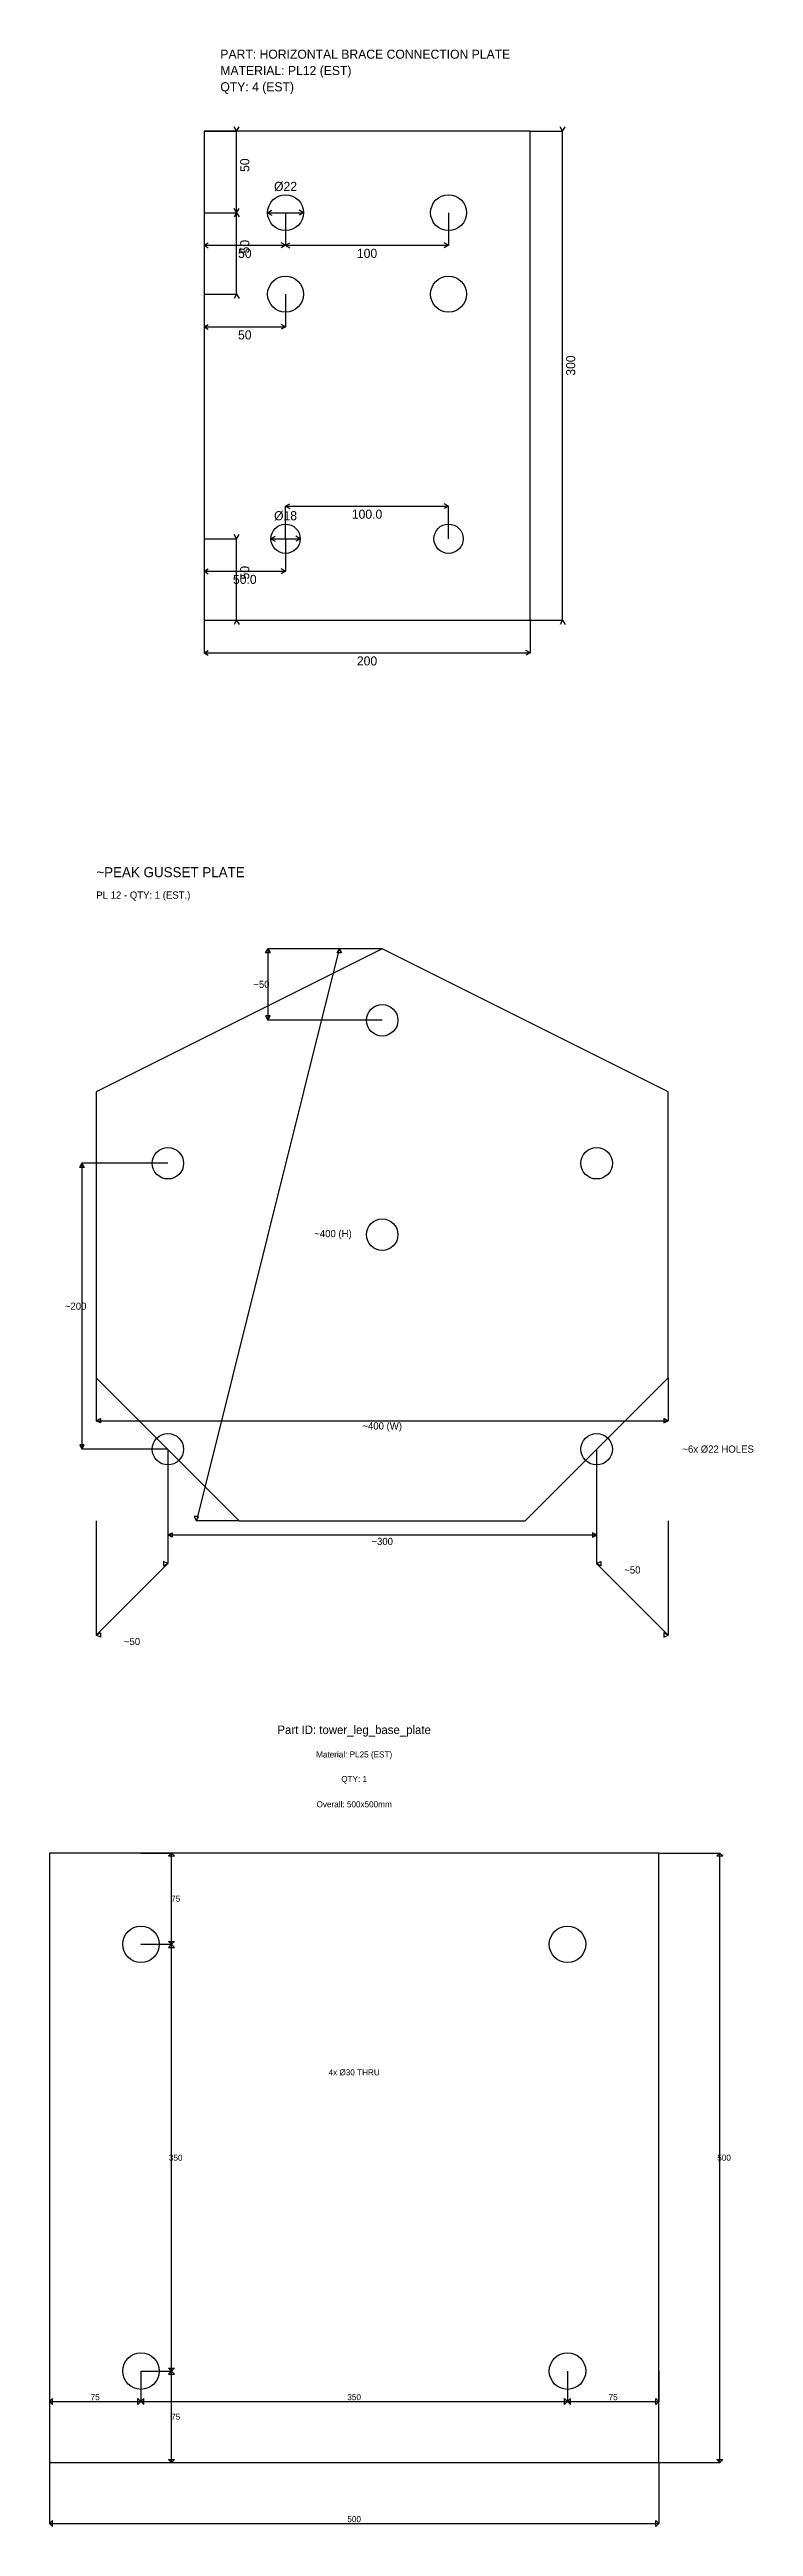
# Model space of a CAD drawing. Header units: millimetres. Extents: x 191 to 2285, y -1080 to 439.
# Drawn here: x 191 to 623, y -1080 to 439 of the extents above; entities that cross this region are included whole.
import ezdxf

# ---------------------------------------------------------------- set-up
doc = ezdxf.new("R2010")
doc.units = ezdxf.units.MM

msp = doc.modelspace()

# ---------------------------------------------------------------- texts
at = {"layer": 'ANNOTATION'}
for s, insert, char_height, attachment_point in [('PART: HORIZONTAL BRACE CONNECTION PLATE', (295.7, 439.3), 5.58, 1), ('MATERIAL: PL12 (EST)', (295.7, 429.3), 5.58, 1), ('QTY: 4 (EST)', (295.7, 419.3), 5.58, 1), ('Ø22', (335.7, 355.3), 5.58, 5), ('50', (310.7, 314.3), 5.58, 5), ('100', (385.7, 314.3), 5.58, 5), ('50', (310.7, 264.3), 5.58, 5), ('Ø18', (335.7, 153.3), 5.58, 5), ('100.0', (385.7, 154.3), 5.58, 5), ('50.0', (310.7, 114.3), 5.58, 5), ('200', (385.7, 64.3), 5.58, 5), ('~PEAK GUSSET PLATE', (219.6, -68.4), 6.14, 7), ('PL 12 - QTY: 1 (EST.)', (219.6, -77.1), 4.386, 1), ('~6x Ø22 HOLES', (579.2, -419.2), 4.386, 4), ('Part ID: tower_leg_base_plate', (377.8, -592.1), 5.234, 5), ('Material: PL25 (EST)', (377.8, -607), 3.739, 5), ('QTY: 1', (377.8, -622), 3.74, 5), ('Overall: 500x500mm', (377.8, -637), 3.739, 5), ('75', (268.3, -694.9), 3.74, 5), ('4x Ø30 THRU', (377.8, -801.5), 3.739, 5), ('350', (268.3, -853.8), 3.74, 5), ('500', (604.8, -853.8), 3.74, 5), ('75', (218.9, -1000.7), 3.74, 5), ('350', (377.8, -1000.7), 3.74, 5), ('75', (536.7, -1000.7), 3.74, 5), ('75', (268.3, -1012.7), 3.74, 5), ('500', (377.8, -1075.5), 3.74, 5)]:
    msp.add_mtext(s, dxfattribs=dict(at, insert=insert, char_height=char_height, attachment_point=attachment_point))
at = {"layer": 'ANNOTATION', "char_height": 5.58, "attachment_point": 4, "rotation": 90}
for s, insert in [('50', (310.7, 364.3)), ('50', (310.7, 314.3)), ('300', (510.7, 239.3)), ('50', (310.7, 114.3))]:
    msp.add_mtext(s, dxfattribs=dict(at, insert=insert))
at = {"layer": 'DIMENSION', "char_height": 4.39, "attachment_point": 5}
for s, insert in [('~50', (320.9, -134.1)), ('~400 (H)', (364.8, -287.6)), ('~200', (206.9, -331.5)), ('~400 (W)', (395, -405.6)), ('~300', (395, -475.8)), ('~50', (548.5, -493.3)), ('~50', (241.5, -537.2))]:
    msp.add_mtext(s, dxfattribs=dict(at, insert=insert))

# ---------------------------------------------------------------- linework, layer by layer
at = {"layer": 'DIMENSION'}
for p, q in [((285.7, 389.3), (305.7, 389.3)), ((305.7, 389.3), (304.2, 391.9)), ((305.7, 389.3), (307.2, 391.9)), ((305.7, 339.3), (305.7, 389.3)), ((485.7, 389.3), (505.7, 389.3)), ((505.7, 389.3), (504.2, 391.9)), ((505.7, 389.3), (507.2, 391.9)), ((505.7, 89.3), (505.7, 389.3)), ((285.7, 339.3), (285.7, 319.3)), ((285.7, 339.3), (305.7, 339.3)), ((285.7, 339.3), (305.7, 339.3)), ((305.7, 339.3), (304.2, 341.9)), ((305.7, 339.3), (304.2, 336.7)), ((305.7, 339.3), (307.2, 341.9)), ((305.7, 289.3), (305.7, 339.3)), ((305.7, 339.3), (307.2, 336.7)), ((324.7, 339.3), (327.3, 340.8)), ((324.7, 339.3), (346.7, 339.3)), ((324.7, 339.3), (327.3, 337.8)), ((335.7, 339.3), (335.7, 319.3)), ((335.7, 339.3), (335.7, 319.3)), ((346.7, 339.3), (344.1, 340.8)), ((346.7, 339.3), (344.1, 337.8)), ((435.7, 339.3), (435.7, 319.3)), ((285.7, 319.3), (288.3, 320.8)), ((285.7, 319.3), (335.7, 319.3)), ((285.7, 319.3), (288.3, 317.8)), ((335.7, 319.3), (333.1, 320.8)), ((335.7, 319.3), (333.1, 317.8)), ((335.7, 319.3), (338.3, 320.8)), ((335.7, 319.3), (435.7, 319.3)), ((335.7, 319.3), (338.3, 317.8)), ((435.7, 319.3), (433.1, 320.8)), ((435.7, 319.3), (433.1, 317.8)), ((285.7, 289.3), (285.7, 269.3)), ((285.7, 289.3), (305.7, 289.3)), ((305.7, 289.3), (304.2, 286.7)), ((305.7, 289.3), (307.2, 286.7)), ((335.7, 289.3), (335.7, 269.3)), ((285.7, 269.3), (288.3, 270.8)), ((285.7, 269.3), (335.7, 269.3)), ((285.7, 269.3), (288.3, 267.8)), ((335.7, 269.3), (333.1, 270.8)), ((335.7, 269.3), (333.1, 267.8)), ((335.7, 159.3), (338.3, 160.8)), ((335.7, 139.3), (335.7, 159.3)), ((335.7, 159.3), (435.7, 159.3)), ((335.7, 159.3), (338.3, 157.8)), ((435.7, 159.3), (433.1, 160.8)), ((435.7, 159.3), (433.1, 157.8)), ((435.7, 139.3), (435.7, 159.3)), ((285.7, 139.3), (285.7, 119.3)), ((285.7, 139.3), (305.7, 139.3)), ((305.7, 139.3), (304.2, 141.9)), ((305.7, 139.3), (307.2, 141.9)), ((305.7, 89.3), (305.7, 139.3)), ((326.7, 139.3), (329.3, 140.8)), ((326.7, 139.3), (344.7, 139.3)), ((326.7, 139.3), (329.3, 137.8)), ((335.7, 139.3), (335.7, 119.3)), ((344.7, 139.3), (342.1, 140.8)), ((344.7, 139.3), (342.1, 137.8)), ((285.7, 119.3), (288.3, 120.8)), ((285.7, 119.3), (335.7, 119.3)), ((285.7, 119.3), (288.3, 117.8)), ((335.7, 119.3), (333.1, 120.8)), ((335.7, 119.3), (333.1, 117.8)), ((285.7, 89.3), (285.7, 69.3)), ((285.7, 89.3), (305.7, 89.3)), ((305.7, 89.3), (304.2, 86.7)), ((305.7, 89.3), (307.2, 86.7)), ((485.7, 89.3), (485.7, 69.3)), ((485.7, 89.3), (505.7, 89.3)), ((505.7, 89.3), (504.2, 86.7)), ((505.7, 89.3), (507.2, 86.7)), ((285.7, 69.3), (288.3, 70.8)), ((285.7, 69.3), (485.7, 69.3)), ((285.7, 69.3), (288.3, 67.8)), ((485.7, 69.3), (483.1, 70.8)), ((485.7, 69.3), (483.1, 67.8)), ((368.7, -112.2), (281, -463.1)), ((395, -112.2), (324.9, -112.2)), ((324.9, -112.2), (324.9, -156.1)), ((395, -112.2), (368.7, -112.2)), ((395, -156.1), (324.9, -156.1)), ((263.5, -243.8), (210.8, -243.8)), ((210.8, -243.8), (210.8, -419.2)), ((219.6, -375.4), (219.6, -401.7)), ((570.5, -375.4), (570.5, -401.7)), ((219.6, -401.7), (570.5, -401.7)), ((263.5, -419.2), (210.8, -419.2)), ((263.5, -419.2), (263.5, -471.8)), ((263.5, -419.2), (263.5, -489.4)), ((526.6, -419.2), (526.6, -471.8)), ((526.6, -419.2), (526.6, -489.4)), ((219.6, -463.1), (219.6, -533.2)), ((307.3, -463.1), (281, -463.1)), ((570.5, -463.1), (570.5, -533.2)), ((263.5, -471.8), (526.6, -471.8)), ((219.6, -533.2), (263.5, -489.4)), ((526.6, -489.4), (570.5, -533.2)), ((247, -666.9), (265.7, -666.9)), ((265.7, -722.9), (265.7, -666.9)), ((564.8, -666.9), (602.1, -666.9)), ((602.1, -1040.7), (602.1, -666.9)), ((247, -722.9), (265.7, -722.9)), ((247, -722.9), (265.7, -722.9)), ((265.7, -984.7), (265.7, -722.9)), ((190.9, -984.7), (190.9, -1003.4)), ((247, -984.7), (247, -1003.4)), ((247, -984.7), (247, -1003.4)), ((247, -984.7), (265.7, -984.7)), ((247, -984.7), (265.7, -984.7)), ((265.7, -1040.7), (265.7, -984.7)), ((508.7, -984.7), (508.7, -1003.4)), ((508.7, -984.7), (508.7, -1003.4)), ((564.8, -984.7), (564.8, -1003.4)), ((190.9, -1003.4), (247, -1003.4)), ((247, -1003.4), (508.7, -1003.4)), ((508.7, -1003.4), (564.8, -1003.4)), ((190.9, -1040.7), (190.9, -1078.1)), ((247, -1040.7), (265.7, -1040.7)), ((564.8, -1040.7), (564.8, -1078.1)), ((564.8, -1040.7), (602.1, -1040.7)), ((190.9, -1078.1), (564.8, -1078.1))]:
    msp.add_line(p, q, dxfattribs=at)
for points in [[(324.9, -112.2), (326.2, -114.8), (323.5, -114.8), (324.9, -112.2)], [(368.7, -112.2), (370, -114.8), (367.4, -114.8), (368.7, -112.2)], [(324.9, -156.1), (326.2, -153.4), (323.5, -153.4), (324.9, -156.1)], [(210.8, -243.8), (212.2, -246.4), (209.5, -246.4), (210.8, -243.8)], [(219.6, -401.7), (222.2, -400.4), (222.2, -403), (219.6, -401.7)], [(570.5, -401.7), (567.8, -400.4), (567.8, -403), (570.5, -401.7)], [(210.8, -419.2), (212.2, -416.6), (209.5, -416.6), (210.8, -419.2)], [(263.5, -471.8), (266.1, -470.5), (266.1, -473.2), (263.5, -471.8)], [(281, -463.1), (282.3, -460.4), (279.7, -460.4), (281, -463.1)], [(526.6, -471.8), (524, -470.5), (524, -473.2), (526.6, -471.8)], [(263.5, -489.4), (260.8, -488.1), (260.8, -490.7), (263.5, -489.4)], [(526.6, -489.4), (529.2, -488.1), (529.2, -490.7), (526.6, -489.4)], [(219.6, -533.2), (222.2, -531.9), (222.2, -534.6), (219.6, -533.2)], [(570.5, -533.2), (567.8, -531.9), (567.8, -534.6), (570.5, -533.2)], [(265.7, -666.9), (263.8, -668.7), (267.5, -668.7), (265.7, -666.9)], [(602.1, -666.9), (600.3, -668.7), (604, -668.7), (602.1, -666.9)], [(265.7, -722.9), (263.8, -721.1), (267.5, -721.1), (265.7, -722.9)], [(265.7, -722.9), (263.8, -724.8), (267.5, -724.8), (265.7, -722.9)], [(265.7, -984.7), (263.8, -982.8), (267.5, -982.8), (265.7, -984.7)], [(265.7, -984.7), (263.8, -986.5), (267.5, -986.5), (265.7, -984.7)], [(190.9, -1003.4), (192.7, -1005.2), (192.7, -1001.5), (190.9, -1003.4)], [(247, -1003.4), (245.1, -1005.2), (245.1, -1001.5), (247, -1003.4)], [(247, -1003.4), (248.8, -1005.2), (248.8, -1001.5), (247, -1003.4)], [(508.7, -1003.4), (506.8, -1005.2), (506.8, -1001.5), (508.7, -1003.4)], [(508.7, -1003.4), (510.5, -1005.2), (510.5, -1001.5), (508.7, -1003.4)], [(564.8, -1003.4), (562.9, -1005.2), (562.9, -1001.5), (564.8, -1003.4)], [(265.7, -1040.7), (263.8, -1038.9), (267.5, -1038.9), (265.7, -1040.7)], [(602.1, -1040.7), (600.3, -1038.9), (604, -1038.9), (602.1, -1040.7)], [(190.9, -1078.1), (192.7, -1080), (192.7, -1076.3), (190.9, -1078.1)], [(564.8, -1078.1), (562.9, -1080), (562.9, -1076.3), (564.8, -1078.1)]]:
    msp.add_lwpolyline(points, close=True, dxfattribs=at)
at = {"layer": 'GEOMETRY'}
for points in [[(285.7, 89.3), (485.7, 89.3), (485.7, 389.3), (285.7, 389.3)], [(219.6, -375.4), (307.3, -463.1), (482.8, -463.1), (570.5, -375.4), (570.5, -199.9), (395, -112.2), (219.6, -199.9)], [(190.9, -1040.7), (564.8, -1040.7), (564.8, -666.9), (190.9, -666.9)]]:
    msp.add_lwpolyline(points, close=True, dxfattribs=at)
for centre, radius in [((335.7, 339.3), 11), ((435.7, 339.3), 11), ((335.7, 289.3), 11), ((435.7, 289.3), 11), ((335.7, 139.3), 9), ((435.7, 139.3), 9), ((395, -156.1), 9.65), ((263.5, -243.8), 9.65), ((526.6, -243.8), 9.65), ((395, -287.6), 9.65), ((263.5, -419.2), 9.65), ((526.6, -419.2), 9.65), ((247, -722.9), 11.2), ((508.7, -722.9), 11.2), ((247, -984.7), 11.2), ((508.7, -984.7), 11.2)]:
    msp.add_circle(centre, radius, dxfattribs=at)

msp.set_redraw_order([(e.dxf.handle, doc.entitydb.next_handle()) for e in msp.query("TEXT MTEXT ATTDEF DIMENSION ARC_DIMENSION")])  # texts and dimensions are drawn at this point

doc.saveas('drawing.dxf')
